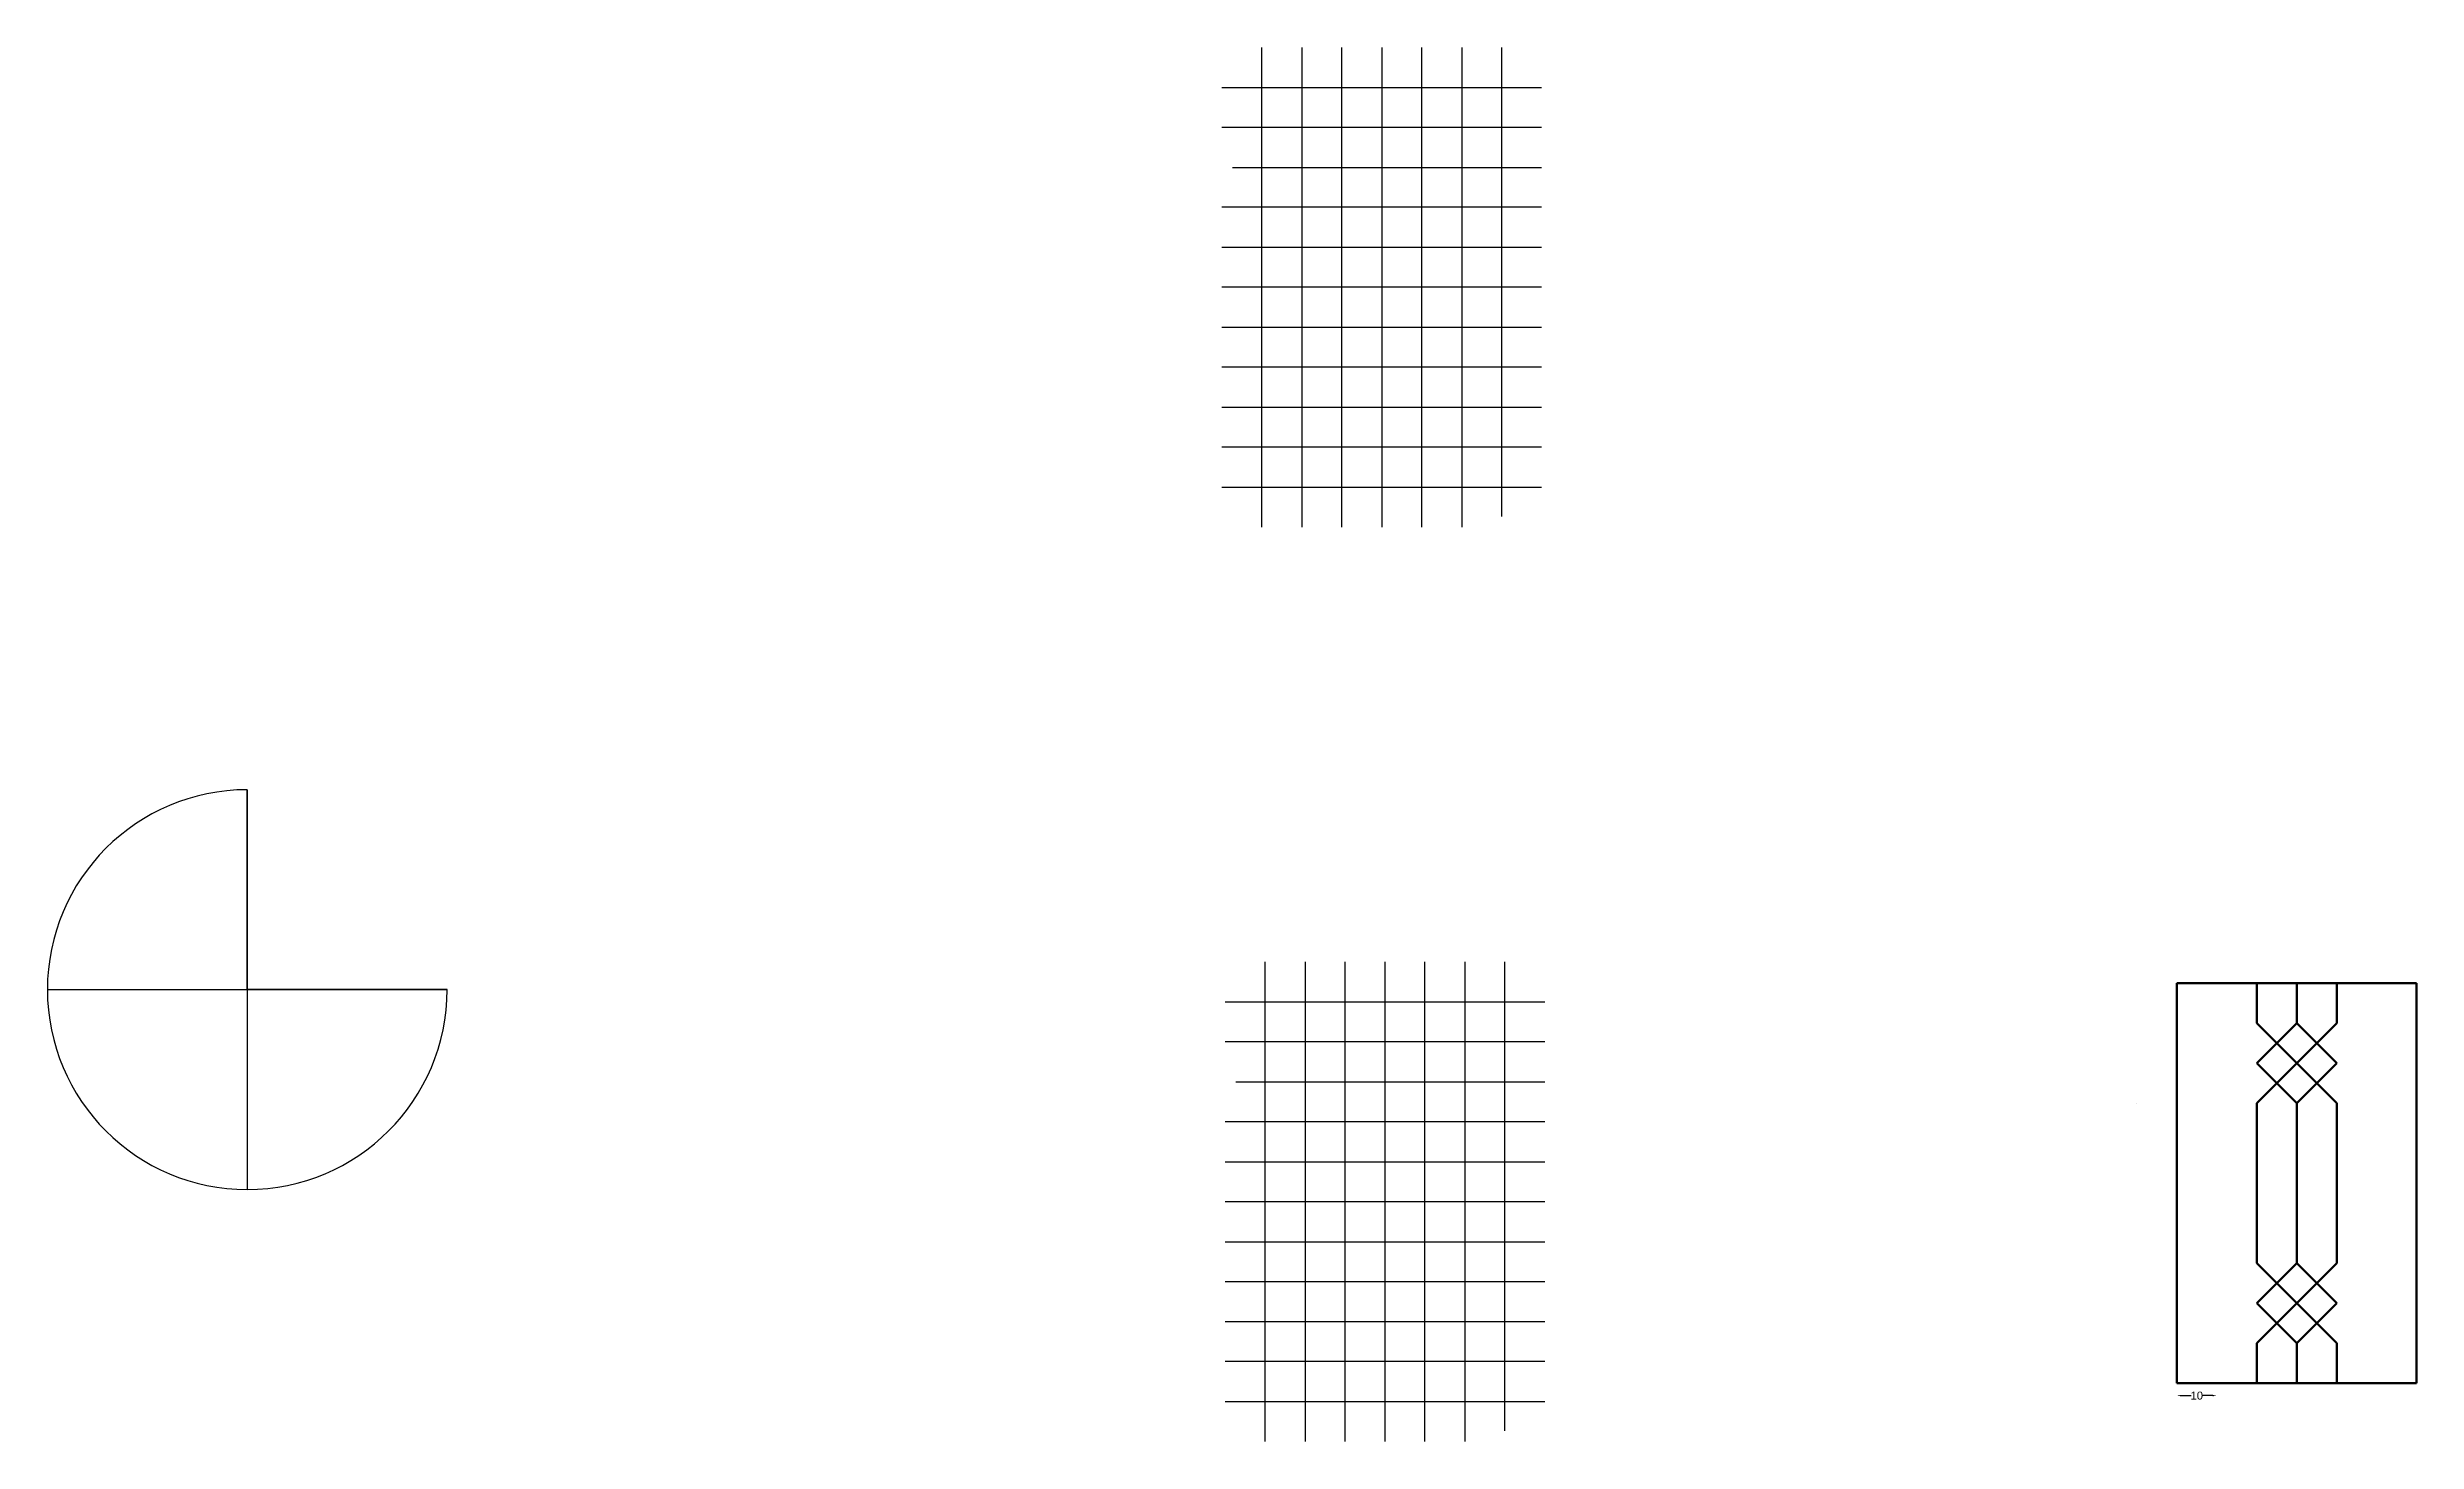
# Model space of a CAD drawing. Header units: inches. Extents: x -503 to 822, y -11 to 344.
# Drawn here: x -503 to 90, y -5 to 344 of the extents above; entities that cross this region are included whole.
import ezdxf

# ---------------------------------------------------------------- set-up
doc = ezdxf.new("R2010")
doc.units = ezdxf.units.IN
doc.header["$MEASUREMENT"] = 0
doc.styles.get("Standard").update_dxf_attribs({"font": 'arial.ttf'})
doc.dimstyles.get("Standard").update_dxf_attribs({"dimtxt": 2, "dimasz": 1, "dimexe": 0.18, "dimexo": 0.0625, "dimgap": 0.09, "dimtad": 0, "dimtih": 1, "dimtoh": 1, "dimdec": 0, "dimzin": 0, "dimdsep": 46, "dimtxsty": 'Standard', "dimcen": 1, "dimse1": 1, "dimse2": 1, "dimadec": 0, "dimazin": 0, "dimtfac": 1, "dimtdec": 0, "dimtofl": 0, "dimtmove": 0, "dimatfit": 3, "dimfxl": 1, "dimtolj": 1, "dimtzin": 0, "dimarcsym": 0})

msp = doc.modelspace()

# ---------------------------------------------------------------- blocks, each defined once
blk = doc.blocks.new('*D1')
at = {"color": 0, "lineweight": -2, "transparency": 16777216}
for p, q in [((31, 6.84), (33.58, 6.84)), ((39, 6.84), (36.42, 6.84))]:
    blk.add_line(p, q, dxfattribs=at)
at = {"color": 0, "transparency": 16777216}
for points in [[(31, 7.01), (31, 6.68), (30, 6.84)], [(39, 7.01), (39, 6.68), (40, 6.84)]]:
    blk.add_solid(points, dxfattribs=at)
at = {"layer": 'Defpoints', "color": 0, "transparency": 16777216}
for p in [(30, 10), (40, 10), (40, 6.84)]:
    blk.add_point(p, dxfattribs=at)
at = {"color": 0, "transparency": 16777216, "insert": (35, 6.84), "char_height": 2, "attachment_point": 5}
blk.add_mtext('\\A1;10', dxfattribs=at)

# ---------------------------------------------------------------- dimensions: what is measured, and where the dimension line sits
at = {"color": 40, "true_color": 0xf8d731, "transparency": 33554684}
dim = msp.add_linear_dim(base=(40, 6.84), p1=(30, 10), p2=(40, 10), dimstyle='Standard', dxfattribs=at)
dim.commit()
dim.dimension.update_dxf_attribs({"geometry": '*D1', "text_midpoint": (35, 6.84)})

# ---------------------------------------------------------------- linework, layer by layer
at = {"transparency": 33554684}
for p, q in [((-198.9, 334.1), (-198.9, 344.1)), ((-188.9, 344.1), (-188.9, 334.1)), ((-178.9, 334.1), (-178.9, 344.1)), ((-168.9, 344.1), (-168.9, 334.1)), ((-158.9, 334.1), (-158.9, 344.1)), ((-148.9, 344.1), (-148.9, 334.1)), ((-138.9, 334.1), (-138.9, 344.1)), ((-208.9, 334.1), (-198.9, 334.1)), ((-198.9, 324.1), (-198.9, 334.1)), ((-198.9, 334.1), (-188.9, 334.1)), ((-188.9, 334.1), (-188.9, 324.1)), ((-188.9, 334.1), (-178.9, 334.1)), ((-178.9, 324.1), (-178.9, 334.1)), ((-178.9, 334.1), (-168.9, 334.1)), ((-168.9, 334.1), (-168.9, 324.1)), ((-168.9, 334.1), (-158.9, 334.1)), ((-158.9, 324.1), (-158.9, 334.1)), ((-158.9, 334.1), (-148.9, 334.1)), ((-148.9, 334.1), (-148.9, 324.1)), ((-148.9, 334.1), (-138.9, 334.1)), ((-138.9, 324.1), (-138.9, 334.1)), ((-138.9, 334.1), (-128.9, 334.1)), ((-198.9, 324.1), (-208.9, 324.1)), ((-198.9, 314.1), (-198.9, 324.1)), ((-188.9, 324.1), (-198.9, 324.1)), ((-188.9, 324.1), (-188.9, 314.1)), ((-178.9, 324.1), (-188.9, 324.1)), ((-178.9, 314.1), (-178.9, 324.1)), ((-168.9, 324.1), (-178.9, 324.1)), ((-168.9, 324.1), (-168.9, 314.1)), ((-158.9, 324.1), (-168.9, 324.1)), ((-158.9, 314.1), (-158.9, 324.1)), ((-148.9, 324.1), (-158.9, 324.1)), ((-148.9, 324.1), (-148.9, 314.1)), ((-138.9, 324.1), (-148.9, 324.1)), ((-138.9, 314.1), (-138.9, 324.1)), ((-128.9, 324.1), (-138.9, 324.1)), ((-206.22, 314.1), (-188.9, 314.1)), ((-198.9, 304.1), (-198.9, 314.1)), ((-188.9, 314.1), (-188.9, 304.1)), ((-188.9, 314.1), (-178.9, 314.1)), ((-178.9, 304.1), (-178.9, 314.1)), ((-178.9, 314.1), (-168.9, 314.1)), ((-168.9, 314.1), (-168.9, 304.1)), ((-168.9, 314.1), (-158.9, 314.1)), ((-158.9, 304.1), (-158.9, 314.1)), ((-158.9, 314.1), (-148.9, 314.1)), ((-148.9, 314.1), (-148.9, 304.1)), ((-148.9, 314.1), (-138.9, 314.1)), ((-138.9, 304.1), (-138.9, 314.1)), ((-138.9, 314.1), (-128.9, 314.1)), ((-208.9, 304.1), (-208.9, 304.1)), ((-198.9, 304.1), (-208.9, 304.1)), ((-198.9, 294.1), (-198.9, 304.1)), ((-188.9, 304.1), (-198.9, 304.1)), ((-188.9, 304.1), (-188.9, 294.1)), ((-178.9, 304.1), (-188.9, 304.1)), ((-178.9, 294.1), (-178.9, 304.1)), ((-168.9, 304.1), (-178.9, 304.1)), ((-168.9, 304.1), (-168.9, 294.1)), ((-158.9, 304.1), (-168.9, 304.1)), ((-158.9, 294.1), (-158.9, 304.1)), ((-148.9, 304.1), (-158.9, 304.1)), ((-148.9, 304.1), (-148.9, 294.1)), ((-138.9, 304.1), (-148.9, 304.1)), ((-138.9, 294.1), (-138.9, 304.1)), ((-128.9, 304.1), (-138.9, 304.1)), ((-208.9, 294.1), (-198.9, 294.1)), ((-198.9, 294.1), (-188.9, 294.1)), ((-198.9, 284.1), (-198.9, 294.1)), ((-188.9, 294.1), (-178.9, 294.1)), ((-188.9, 294.1), (-188.9, 284.1)), ((-178.9, 294.1), (-168.9, 294.1)), ((-178.9, 284.1), (-178.9, 294.1)), ((-168.9, 294.1), (-158.9, 294.1)), ((-168.9, 294.1), (-168.9, 284.1)), ((-158.9, 294.1), (-148.9, 294.1)), ((-158.9, 284.1), (-158.9, 294.1)), ((-148.9, 294.1), (-138.9, 294.1)), ((-148.9, 294.1), (-148.9, 284.1)), ((-138.9, 294.1), (-128.9, 294.1)), ((-138.9, 284.1), (-138.9, 294.1)), ((-198.9, 284.1), (-208.9, 284.1)), ((-188.9, 284.1), (-198.9, 284.1)), ((-198.9, 274.1), (-198.9, 284.1)), ((-178.9, 284.1), (-188.9, 284.1)), ((-188.9, 284.1), (-188.9, 274.1)), ((-168.9, 284.1), (-178.9, 284.1)), ((-178.9, 274.1), (-178.9, 284.1)), ((-158.9, 284.1), (-168.9, 284.1)), ((-168.9, 284.1), (-168.9, 274.1)), ((-148.9, 284.1), (-158.9, 284.1)), ((-158.9, 274.1), (-158.9, 284.1)), ((-138.9, 284.1), (-148.9, 284.1)), ((-148.9, 284.1), (-148.9, 274.1)), ((-128.9, 284.1), (-138.9, 284.1)), ((-138.9, 274.1), (-138.9, 284.1)), ((-208.9, 274.1), (-198.9, 274.1)), ((-198.9, 274.1), (-188.9, 274.1)), ((-198.9, 264.1), (-198.9, 274.1)), ((-188.9, 274.1), (-178.9, 274.1)), ((-188.9, 274.1), (-188.9, 264.1)), ((-178.9, 274.1), (-168.9, 274.1)), ((-178.9, 264.1), (-178.9, 274.1)), ((-168.9, 274.1), (-158.9, 274.1)), ((-168.9, 274.1), (-168.9, 264.1)), ((-158.9, 274.1), (-148.9, 274.1)), ((-158.9, 264.1), (-158.9, 274.1)), ((-148.9, 274.1), (-138.9, 274.1)), ((-148.9, 274.1), (-148.9, 264.1)), ((-138.9, 274.1), (-128.9, 274.1)), ((-138.9, 264.1), (-138.9, 274.1)), ((-198.9, 264.1), (-208.9, 264.1)), ((-188.9, 264.1), (-198.9, 264.1)), ((-198.9, 254.1), (-198.9, 264.1)), ((-178.9, 264.1), (-188.9, 264.1)), ((-188.9, 264.1), (-188.9, 254.1)), ((-168.9, 264.1), (-178.9, 264.1)), ((-178.9, 254.1), (-178.9, 264.1)), ((-158.9, 264.1), (-168.9, 264.1)), ((-168.9, 264.1), (-168.9, 254.1)), ((-148.9, 264.1), (-158.9, 264.1)), ((-158.9, 254.1), (-158.9, 264.1)), ((-138.9, 264.1), (-148.9, 264.1)), ((-148.9, 264.1), (-148.9, 254.1)), ((-128.9, 264.1), (-138.9, 264.1)), ((-138.9, 254.1), (-138.9, 264.1)), ((-208.9, 254.1), (-198.9, 254.1)), ((-198.9, 254.1), (-188.9, 254.1)), ((-198.9, 244.1), (-198.9, 254.1)), ((-188.9, 254.1), (-178.9, 254.1)), ((-188.9, 254.1), (-188.9, 244.1)), ((-178.9, 254.1), (-168.9, 254.1)), ((-178.9, 244.1), (-178.9, 254.1)), ((-168.9, 254.1), (-158.9, 254.1)), ((-168.9, 254.1), (-168.9, 244.1)), ((-158.9, 254.1), (-148.9, 254.1)), ((-158.9, 244.1), (-158.9, 254.1)), ((-148.9, 254.1), (-138.9, 254.1)), ((-148.9, 254.1), (-148.9, 244.1)), ((-138.9, 254.1), (-128.9, 254.1)), ((-138.9, 244.1), (-138.9, 254.1)), ((-198.9, 244.1), (-208.9, 244.1)), ((-188.9, 244.1), (-198.9, 244.1)), ((-198.9, 234.1), (-198.9, 244.1)), ((-178.9, 244.1), (-188.9, 244.1)), ((-188.9, 244.1), (-188.9, 234.1)), ((-168.9, 244.1), (-178.9, 244.1)), ((-178.9, 234.1), (-178.9, 244.1)), ((-158.9, 244.1), (-168.9, 244.1)), ((-168.9, 244.1), (-168.9, 234.1)), ((-148.9, 244.1), (-158.9, 244.1)), ((-158.9, 234.1), (-158.9, 244.1)), ((-138.9, 244.1), (-148.9, 244.1)), ((-148.9, 244.1), (-148.9, 234.1)), ((-128.9, 244.1), (-138.9, 244.1)), ((-138.9, 234.1), (-138.9, 244.1)), ((-208.9, 234.1), (-198.9, 234.1)), ((-198.9, 234.1), (-188.9, 234.1)), ((-198.9, 224.1), (-198.9, 234.1)), ((-188.9, 234.1), (-178.9, 234.1)), ((-188.9, 234.1), (-188.9, 224.1)), ((-178.9, 234.1), (-168.9, 234.1)), ((-178.9, 224.1), (-178.9, 234.1)), ((-168.9, 234.1), (-158.9, 234.1)), ((-168.9, 234.1), (-168.9, 224.1)), ((-158.9, 234.1), (-148.9, 234.1)), ((-158.9, 224.1), (-158.9, 234.1)), ((-148.9, 234.1), (-138.9, 234.1)), ((-148.9, 234.1), (-148.9, 224.1)), ((-138.9, 234.1), (-128.9, 234.1)), ((-138.9, 226.78), (-138.9, 234.1)), ((-452.74, 108.41), (-452.74, 158.41)), ((-452.74, 158.41), (-452.74, 58.41)), ((-198.1, 105.35), (-198.1, 115.35)), ((-188.1, 115.35), (-188.1, 105.35)), ((-178.1, 105.35), (-178.1, 115.35)), ((-168.1, 115.35), (-168.1, 105.35)), ((-158.1, 105.35), (-158.1, 115.35)), ((-148.1, 115.35), (-148.1, 105.35)), ((-138.1, 105.35), (-138.1, 115.35)), ((-502.74, 108.41), (-492.74, 108.41)), ((-492.74, 108.41), (-402.74, 108.41)), ((-402.74, 108.41), (-452.74, 108.41)), ((-208.1, 105.35), (-198.1, 105.35)), ((-198.1, 95.35), (-198.1, 105.35)), ((-198.1, 105.35), (-188.1, 105.35)), ((-188.1, 105.35), (-188.1, 95.35)), ((-188.1, 105.35), (-178.1, 105.35)), ((-178.1, 95.35), (-178.1, 105.35)), ((-178.1, 105.35), (-168.1, 105.35)), ((-168.1, 105.35), (-168.1, 95.35)), ((-168.1, 105.35), (-158.1, 105.35)), ((-158.1, 95.35), (-158.1, 105.35)), ((-158.1, 105.35), (-148.1, 105.35)), ((-148.1, 105.35), (-148.1, 95.35)), ((-148.1, 105.35), (-138.1, 105.35)), ((-138.1, 95.35), (-138.1, 105.35)), ((-138.1, 105.35), (-128.1, 105.35)), ((-198.1, 95.35), (-208.1, 95.35)), ((-198.1, 85.35), (-198.1, 95.35)), ((-188.1, 95.35), (-198.1, 95.35)), ((-188.1, 95.35), (-188.1, 85.35)), ((-178.1, 95.35), (-188.1, 95.35)), ((-178.1, 85.35), (-178.1, 95.35)), ((-168.1, 95.35), (-178.1, 95.35)), ((-168.1, 95.35), (-168.1, 85.35)), ((-158.1, 95.35), (-168.1, 95.35)), ((-158.1, 85.35), (-158.1, 95.35)), ((-148.1, 95.35), (-158.1, 95.35)), ((-148.1, 95.35), (-148.1, 85.35)), ((-138.1, 95.35), (-148.1, 95.35)), ((-138.1, 85.35), (-138.1, 95.35)), ((-128.1, 95.35), (-138.1, 95.35)), ((-205.42, 85.35), (-188.1, 85.35)), ((-198.1, 75.35), (-198.1, 85.35)), ((-188.1, 85.35), (-188.1, 75.35)), ((-188.1, 85.35), (-178.1, 85.35)), ((-178.1, 75.35), (-178.1, 85.35)), ((-178.1, 85.35), (-168.1, 85.35)), ((-168.1, 85.35), (-168.1, 75.35)), ((-168.1, 85.35), (-158.1, 85.35)), ((-158.1, 75.35), (-158.1, 85.35)), ((-158.1, 85.35), (-148.1, 85.35)), ((-148.1, 85.35), (-148.1, 75.35)), ((-148.1, 85.35), (-138.1, 85.35)), ((-138.1, 75.35), (-138.1, 85.35)), ((-138.1, 85.35), (-128.1, 85.35)), ((-208.1, 75.35), (-208.1, 75.35)), ((-198.1, 75.35), (-208.1, 75.35)), ((-198.1, 65.35), (-198.1, 75.35)), ((-188.1, 75.35), (-198.1, 75.35)), ((-188.1, 75.35), (-188.1, 65.35)), ((-178.1, 75.35), (-188.1, 75.35)), ((-178.1, 65.35), (-178.1, 75.35)), ((-168.1, 75.35), (-178.1, 75.35)), ((-168.1, 75.35), (-168.1, 65.35)), ((-158.1, 75.35), (-168.1, 75.35)), ((-158.1, 65.35), (-158.1, 75.35)), ((-148.1, 75.35), (-158.1, 75.35)), ((-148.1, 75.35), (-148.1, 65.35)), ((-138.1, 75.35), (-148.1, 75.35)), ((-138.1, 65.35), (-138.1, 75.35)), ((-128.1, 75.35), (-138.1, 75.35)), ((-208.1, 65.35), (-198.1, 65.35)), ((-198.1, 65.35), (-188.1, 65.35)), ((-198.1, 55.35), (-198.1, 65.35)), ((-188.1, 65.35), (-178.1, 65.35)), ((-188.1, 65.35), (-188.1, 55.35)), ((-178.1, 65.35), (-168.1, 65.35)), ((-178.1, 55.35), (-178.1, 65.35)), ((-168.1, 65.35), (-158.1, 65.35)), ((-168.1, 65.35), (-168.1, 55.35)), ((-158.1, 65.35), (-148.1, 65.35)), ((-158.1, 55.35), (-158.1, 65.35)), ((-148.1, 65.35), (-138.1, 65.35)), ((-148.1, 65.35), (-148.1, 55.35)), ((-138.1, 65.35), (-128.1, 65.35)), ((-138.1, 55.35), (-138.1, 65.35)), ((-198.1, 55.35), (-208.1, 55.35)), ((-188.1, 55.35), (-198.1, 55.35)), ((-198.1, 45.35), (-198.1, 55.35)), ((-178.1, 55.35), (-188.1, 55.35)), ((-188.1, 55.35), (-188.1, 45.35)), ((-168.1, 55.35), (-178.1, 55.35)), ((-178.1, 45.35), (-178.1, 55.35)), ((-158.1, 55.35), (-168.1, 55.35)), ((-168.1, 55.35), (-168.1, 45.35)), ((-148.1, 55.35), (-158.1, 55.35)), ((-158.1, 45.35), (-158.1, 55.35)), ((-138.1, 55.35), (-148.1, 55.35)), ((-148.1, 55.35), (-148.1, 45.35)), ((-128.1, 55.35), (-138.1, 55.35)), ((-138.1, 45.35), (-138.1, 55.35)), ((-208.1, 45.35), (-198.1, 45.35)), ((-198.1, 45.35), (-188.1, 45.35)), ((-198.1, 35.35), (-198.1, 45.35)), ((-188.1, 45.35), (-178.1, 45.35)), ((-188.1, 45.35), (-188.1, 35.35)), ((-178.1, 45.35), (-168.1, 45.35)), ((-178.1, 35.35), (-178.1, 45.35)), ((-168.1, 45.35), (-158.1, 45.35)), ((-168.1, 45.35), (-168.1, 35.35)), ((-158.1, 45.35), (-148.1, 45.35)), ((-158.1, 35.35), (-158.1, 45.35)), ((-148.1, 45.35), (-138.1, 45.35)), ((-148.1, 45.35), (-148.1, 35.35)), ((-138.1, 45.35), (-128.1, 45.35)), ((-138.1, 35.35), (-138.1, 45.35)), ((-198.1, 35.35), (-208.1, 35.35)), ((-188.1, 35.35), (-198.1, 35.35)), ((-198.1, 25.35), (-198.1, 35.35)), ((-178.1, 35.35), (-188.1, 35.35)), ((-188.1, 35.35), (-188.1, 25.35)), ((-168.1, 35.35), (-178.1, 35.35)), ((-178.1, 25.35), (-178.1, 35.35)), ((-158.1, 35.35), (-168.1, 35.35)), ((-168.1, 35.35), (-168.1, 25.35)), ((-148.1, 35.35), (-158.1, 35.35)), ((-158.1, 25.35), (-158.1, 35.35)), ((-138.1, 35.35), (-148.1, 35.35)), ((-148.1, 35.35), (-148.1, 25.35)), ((-128.1, 35.35), (-138.1, 35.35)), ((-138.1, 25.35), (-138.1, 35.35)), ((-208.1, 25.35), (-198.1, 25.35)), ((-198.1, 25.35), (-188.1, 25.35)), ((-198.1, 15.35), (-198.1, 25.35)), ((-188.1, 25.35), (-178.1, 25.35)), ((-188.1, 25.35), (-188.1, 15.35)), ((-178.1, 25.35), (-168.1, 25.35)), ((-178.1, 15.35), (-178.1, 25.35)), ((-168.1, 25.35), (-158.1, 25.35)), ((-168.1, 25.35), (-168.1, 15.35)), ((-158.1, 25.35), (-148.1, 25.35)), ((-158.1, 15.35), (-158.1, 25.35)), ((-148.1, 25.35), (-138.1, 25.35)), ((-148.1, 25.35), (-148.1, 15.35)), ((-138.1, 25.35), (-128.1, 25.35)), ((-138.1, 15.35), (-138.1, 25.35)), ((-198.1, 15.35), (-208.1, 15.35)), ((-188.1, 15.35), (-198.1, 15.35)), ((-198.1, 5.35), (-198.1, 15.35)), ((-178.1, 15.35), (-188.1, 15.35)), ((-188.1, 15.35), (-188.1, 5.35)), ((-168.1, 15.35), (-178.1, 15.35)), ((-178.1, 5.35), (-178.1, 15.35)), ((-158.1, 15.35), (-168.1, 15.35)), ((-168.1, 15.35), (-168.1, 5.35)), ((-148.1, 15.35), (-158.1, 15.35)), ((-158.1, 5.35), (-158.1, 15.35)), ((-138.1, 15.35), (-148.1, 15.35)), ((-148.1, 15.35), (-148.1, 5.35)), ((-128.1, 15.35), (-138.1, 15.35)), ((-138.1, 5.35), (-138.1, 15.35)), ((-208.1, 5.35), (-198.1, 5.35)), ((-198.1, 5.35), (-188.1, 5.35)), ((-198.1, -4.65), (-198.1, 5.35)), ((-188.1, 5.35), (-178.1, 5.35)), ((-188.1, 5.35), (-188.1, -4.65)), ((-178.1, 5.35), (-168.1, 5.35)), ((-178.1, -4.65), (-178.1, 5.35)), ((-168.1, 5.35), (-158.1, 5.35)), ((-168.1, 5.35), (-168.1, -4.65)), ((-158.1, 5.35), (-148.1, 5.35)), ((-158.1, -4.65), (-158.1, 5.35)), ((-148.1, 5.35), (-138.1, 5.35)), ((-148.1, 5.35), (-148.1, -4.65)), ((-138.1, 5.35), (-128.1, 5.35)), ((-138.1, -1.97), (-138.1, 5.35))]:
    msp.add_line(p, q, dxfattribs=at)
for p, q in [((30, 100), (30, 110)), ((30, 110), (40, 110)), ((40, 110), (50, 110)), ((50, 100), (50, 110)), ((70, 100), (70, 110)), ((70, 110), (80, 110)), ((80, 110), (90, 110)), ((90, 100), (90, 110)), ((30, 90), (30, 100)), ((90, 90), (90, 100)), ((30, 80), (30, 90)), ((90, 80), (90, 90)), ((20, 80), (20, 80)), ((30, 70), (30, 80)), ((50, 70), (50, 80)), ((70, 70), (70, 80)), ((90, 70), (90, 80)), ((30, 60), (30, 70)), ((50, 60), (50, 70)), ((70, 60), (70, 70)), ((90, 60), (90, 70)), ((30, 50), (30, 60)), ((50, 50), (50, 60)), ((70, 50), (70, 60)), ((90, 50), (90, 60)), ((30, 40), (30, 50)), ((50, 40), (50, 50)), ((70, 40), (70, 50)), ((90, 40), (90, 50)), ((30, 30), (30, 40)), ((90, 30), (90, 40)), ((30, 20), (30, 30)), ((90, 20), (90, 30)), ((30, 10), (30, 20)), ((50, 10), (50, 20)), ((70, 10), (70, 20)), ((90, 10), (90, 20)), ((30, 10), (40, 10)), ((40, 10), (50, 10)), ((70, 10), (80, 10)), ((80, 10), (90, 10))]:
    msp.add_line(p, q)
at = {"color": 40, "lineweight": 50, "true_color": 0xf8d731, "transparency": 33554684}
for p, q in [((90, 110), (30, 110)), ((30, 110), (30, 10)), ((70, 110), (50, 110)), ((60, 110), (60, 100)), ((90, 10), (90, 110)), ((60, 100), (50, 90)), ((70, 90), (60, 100)), ((60, 100), (70, 90)), ((50, 90), (60, 80)), ((60, 80), (70, 90)), ((70, 90), (60, 80)), ((60, 80), (60, 40)), ((60, 40), (50, 30)), ((70, 30), (60, 40)), ((60, 40), (70, 30)), ((50, 30), (60, 20)), ((60, 20), (70, 30)), ((70, 30), (60, 20)), ((60, 20), (60, 10)), ((30, 10), (90, 10)), ((70, 10), (50, 10))]:
    msp.add_line(p, q, dxfattribs=at)
at = {"color": 40, "lineweight": 50, "true_color": 0xf8d731}
for p, q in [((50, 100), (50, 110)), ((60, 110), (60, 100)), ((70, 110), (70, 100)), ((70, 80), (50, 100)), ((70, 100), (50, 80)), ((50, 80), (50, 40)), ((60, 80), (60, 70)), ((70, 40), (70, 80)), ((60, 70), (60, 60)), ((60, 60), (60, 50)), ((60, 50), (60, 40)), ((50, 20), (70, 40)), ((50, 40), (70, 20)), ((50, 10), (50, 20)), ((60, 20), (60, 10)), ((70, 20), (70, 10))]:
    msp.add_line(p, q, dxfattribs=at)
at = {"transparency": 33554684}
msp.add_arc((-452.74, 108.41), 50, 90, 0, dxfattribs=at)

msp.set_redraw_order([(e.dxf.handle, doc.entitydb.next_handle()) for e in msp.query("TEXT MTEXT ATTDEF DIMENSION ARC_DIMENSION")])  # texts and dimensions are drawn at this point

doc.saveas('drawing.dxf')
